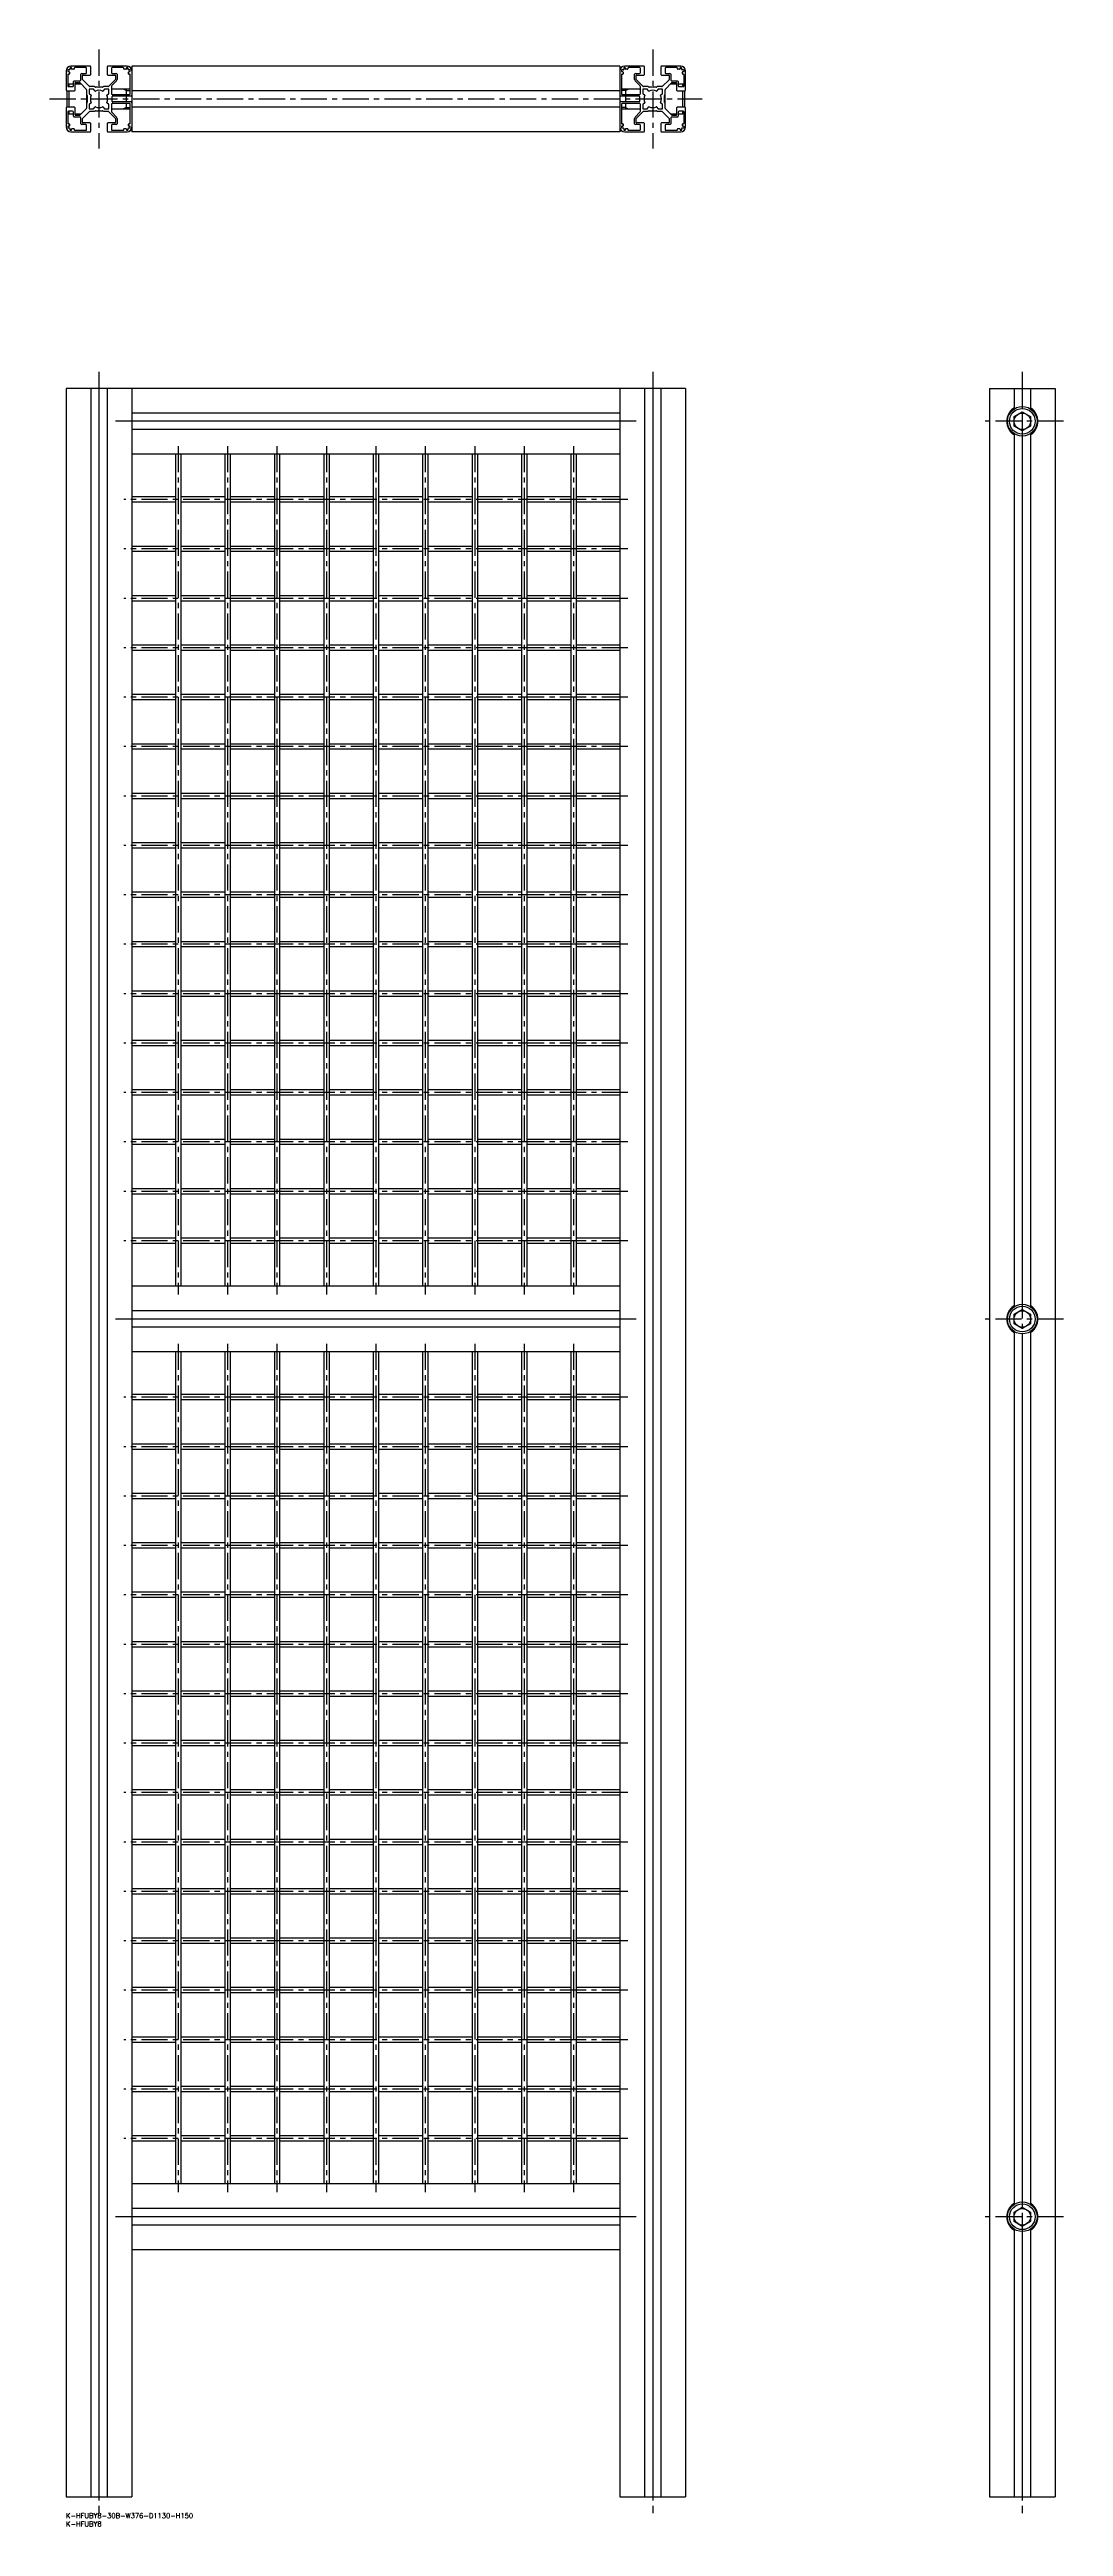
# Model space of a CAD drawing. Extents: x -10 to 605, y -8 to 1496.
import ezdxf

# ---------------------------------------------------------------- set-up
doc = ezdxf.new("R2010")
doc.units = 0
doc.header["$LTSCALE"] = 0.5
doc.linetypes.add('CENTER', pattern=[50.8, 31.75, -6.35, 6.35, -6.35])
for name, color, linetype in [('MSM_CENTER', 1, 'CENTER'), ('MSM_CONTINUOUS', 7, 'CONTINUOUS'), ('MSM_NARROW', 5, 'CONTINUOUS'), ('MSM_PART_NUMBER', 7, 'CONTINUOUS')]:
    doc.layers.add(name, color=color, linetype=linetype)
doc.styles.get("Standard").update_dxf_attribs({"font": 'txt.shx', "height": 20, "bigfont": 'bigfont.shx'})

# ---------------------------------------------------------------- blocks, each defined once
blk = doc.blocks.new('*U12')
at = {"layer": 'MSM_PART_NUMBER'}
blk.add_text('K-HFUBY8-30B-W376-D1130-H150', height=3, dxfattribs=at).set_placement((0, -3))
blk = doc.blocks.new('*U13')
at = {"layer": 'MSM_PART_NUMBER'}
blk.add_text('K-HFUBY8', height=3, dxfattribs=at).set_placement((0, -8))

msp = doc.modelspace()

# ---------------------------------------------------------------- linework, layer by layer
at = {"layer": 'MSM_CENTER'}
for p, q in [((20, 1495.7), (20, 1435.7)), ((356, 1495.7), (356, 1435.7)), ((-10, 1465.7), (386, 1465.7)), ((20, 1300), (20, 0)), ((356, 1300), (356, 0)), ((580.3, 1300), (580.3, 0)), ((346, 1270), (30, 1270)), ((605.3, 1270), (555.3, 1270)), ((68, 1255), (68, 740)), ((98, 1255), (98, 740)), ((128, 1255), (128, 740)), ((158, 1255), (158, 740)), ((188, 1255), (188, 740)), ((218, 1255), (218, 740)), ((248, 1255), (248, 740)), ((278, 1255), (278, 740)), ((308, 1255), (308, 740)), ((341, 1222.5), (35, 1222.5)), ((341, 1192.5), (35, 1192.5)), ((341, 1162.5), (35, 1162.5)), ((341, 1132.5), (35, 1132.5)), ((341, 1102.5), (35, 1102.5)), ((341, 1072.5), (35, 1072.5)), ((341, 1042.5), (35, 1042.5)), ((341, 1012.5), (35, 1012.5)), ((341, 982.5), (35, 982.5)), ((341, 952.5), (35, 952.5)), ((341, 922.5), (35, 922.5)), ((341, 892.5), (35, 892.5)), ((341, 862.5), (35, 862.5)), ((341, 832.5), (35, 832.5)), ((341, 802.5), (35, 802.5)), ((341, 772.5), (35, 772.5)), ((346, 725), (30, 725)), ((605.3, 725), (555.3, 725)), ((68, 710), (68, 195)), ((98, 710), (98, 195)), ((128, 710), (128, 195)), ((158, 710), (158, 195)), ((188, 710), (188, 195)), ((218, 710), (218, 195)), ((248, 710), (248, 195)), ((278, 710), (278, 195)), ((308, 710), (308, 195)), ((341, 677.5), (35, 677.5)), ((341, 647.5), (35, 647.5)), ((341, 617.5), (35, 617.5)), ((341, 587.5), (35, 587.5)), ((341, 557.5), (35, 557.5)), ((341, 527.5), (35, 527.5)), ((341, 497.5), (35, 497.5)), ((341, 467.5), (35, 467.5)), ((341, 437.5), (35, 437.5)), ((341, 407.5), (35, 407.5)), ((341, 377.5), (35, 377.5)), ((341, 347.5), (35, 347.5)), ((341, 317.5), (35, 317.5)), ((341, 287.5), (35, 287.5)), ((341, 257.5), (35, 257.5)), ((341, 227.5), (35, 227.5)), ((346, 180), (30, 180)), ((605.3, 180), (555.3, 180))]:
    msp.add_line(p, q, dxfattribs=at)
at = {"layer": 'MSM_CONTINUOUS'}
for p, q in [((0, 1482.7), (0, 1471.1)), ((1, 1483), (1, 1482.6)), ((1, 1480.4), (1, 1473.7)), ((1.7, 1474.7), (1, 1474)), ((2.1, 1483.3), (1.3, 1483.3)), ((1.3, 1482.3), (1.7, 1482.3)), ((1.7, 1480.7), (1.3, 1480.7)), ((1.7, 1474.7), (1.7, 1473.2)), ((4.5, 1474.7), (1.7, 1474.7)), ((2, 1482), (2, 1481)), ((2.4, 1484.4), (2.4, 1483.6)), ((3.1, 1484.7), (2.7, 1484.7)), ((14.6, 1485.7), (3, 1485.7)), ((3.4, 1484), (3.4, 1484.4)), ((4.7, 1483.7), (3.7, 1483.7)), ((4.5, 1473.7), (4.5, 1476.2)), ((5, 1484.4), (5, 1484)), ((5, 1476.7), (8.5, 1476.7)), ((12, 1484.7), (5.3, 1484.7)), ((5.5, 1471.1), (5.5, 1475.4)), ((9.2, 1474.7), (5.5, 1474.7)), ((5.8, 1475.7), (8.1, 1475.7)), ((8.3, 1475.6), (12.4, 1471.5)), ((9, 1477.2), (9, 1480.7)), ((9.5, 1481.2), (12, 1481.2)), ((10, 1477.5), (10, 1479.9)), ((14.2, 1473.3), (10, 1477.5)), ((10.3, 1480.2), (14.6, 1480.2)), ((12.5, 1481.7), (12.5, 1484.2)), ((15, 1480.6), (15, 1485.3)), ((25, 1485.3), (25, 1480.6)), ((37, 1485.7), (25.4, 1485.7)), ((25.4, 1480.2), (29.7, 1480.2)), ((30, 1477.5), (25.8, 1473.3)), ((27.5, 1484.2), (27.5, 1481.7)), ((30.7, 1476.8), (27.8, 1473.8)), ((34.7, 1484.7), (28, 1484.7)), ((28, 1481.2), (30.5, 1481.2)), ((30, 1479.9), (30, 1477.5)), ((31, 1480.7), (31, 1477.5)), ((35, 1484), (35, 1484.4)), ((36.3, 1483.7), (35.3, 1483.7)), ((36.6, 1484.4), (36.6, 1484)), ((37.3, 1484.7), (36.9, 1484.7)), ((37.6, 1483.6), (37.6, 1484.4)), ((38.7, 1483.3), (37.9, 1483.3)), ((38, 1481), (38, 1482)), ((38.3, 1482.3), (38.7, 1482.3)), ((38.7, 1480.7), (38.3, 1480.7)), ((39, 1482.6), (39, 1483)), ((39, 1469), (39, 1480.4)), ((40, 1485.7), (40, 1445.7)), ((336, 1485.7), (40, 1485.7)), ((336, 1485.7), (336, 1445.7)), ((337, 1483), (337, 1482.6)), ((337, 1480.4), (337, 1468.8)), ((338.1, 1483.3), (337.3, 1483.3)), ((337.3, 1482.3), (337.7, 1482.3)), ((337.7, 1480.7), (337.3, 1480.7)), ((338, 1482), (338, 1481)), ((338.4, 1484.4), (338.4, 1483.6)), ((339.1, 1484.7), (338.7, 1484.7)), ((350.6, 1485.7), (339, 1485.7)), ((339.4, 1484), (339.4, 1484.4)), ((340.7, 1483.7), (339.7, 1483.7)), ((341, 1484.4), (341, 1484)), ((348, 1484.7), (341.3, 1484.7)), ((345, 1477.5), (345, 1480.7)), ((348.2, 1473.8), (345.3, 1476.8)), ((345.5, 1481.2), (348, 1481.2)), ((346, 1477.6), (346, 1479.9)), ((350.2, 1473.3), (346.1, 1477.4)), ((346.3, 1480.2), (350.6, 1480.2)), ((348.5, 1481.7), (348.5, 1484.2)), ((351, 1480.6), (351, 1485.3)), ((361, 1485.3), (361, 1480.6)), ((373, 1485.7), (361.4, 1485.7)), ((361.4, 1480.2), (365.7, 1480.2)), ((365.9, 1477.4), (361.8, 1473.3)), ((363.5, 1484.2), (363.5, 1481.7)), ((363.6, 1471.5), (367.7, 1475.6)), ((370.7, 1484.7), (364, 1484.7)), ((364, 1481.2), (366.5, 1481.2)), ((366, 1479.9), (366, 1477.6)), ((370.5, 1474.7), (366.8, 1474.7)), ((367, 1480.7), (367, 1477.2)), ((367.5, 1476.7), (371, 1476.7)), ((367.9, 1475.7), (370.2, 1475.7)), ((370.5, 1475.4), (370.5, 1471.1)), ((371, 1484), (371, 1484.4)), ((372.3, 1483.7), (371.3, 1483.7)), ((371.5, 1476.2), (371.5, 1473.7)), ((374.3, 1474.7), (371.5, 1474.7)), ((372.6, 1484.4), (372.6, 1484)), ((373.3, 1484.7), (372.9, 1484.7)), ((373.6, 1483.6), (373.6, 1484.4)), ((374.7, 1483.3), (373.9, 1483.3)), ((374, 1481), (374, 1482)), ((374.3, 1482.3), (374.7, 1482.3)), ((374.7, 1480.7), (374.3, 1480.7)), ((375, 1474), (374.3, 1474.7)), ((374.3, 1473.2), (374.3, 1474.7)), ((375, 1482.6), (375, 1483)), ((375, 1473.7), (375, 1480.4)), ((376, 1471.1), (376, 1482.7)), ((0, 1460.3), (0, 1448.7)), ((0.4, 1470.7), (5.1, 1470.7)), ((5.1, 1460.7), (0.4, 1460.7)), ((0.5, 1470.7), (0.5, 1460.7)), ((1.5, 1473.2), (4, 1473.2)), ((1.7, 1470.7), (1.7, 1460.7)), ((5.5, 1456), (5.5, 1460.3)), ((12.4, 1459.9), (8.3, 1455.8)), ((12.5, 1471.3), (12.5, 1468.5)), ((12.5, 1468.5), (12.5, 1462.9)), ((12.5, 1468.4), (12.8, 1468)), ((12.8, 1463.4), (12.5, 1463)), ((12.5, 1462.9), (12.5, 1460.1)), ((12.8, 1467.8), (12.8, 1466.3)), ((12.8, 1466.2), (13.1, 1465.7)), ((13.1, 1465.7), (12.8, 1465.3)), ((12.8, 1465.1), (12.8, 1463.6)), ((14, 1471.4), (14, 1469.1)), ((14, 1462.3), (14, 1460)), ((14.2, 1468.8), (15.1, 1468.3)), ((15.1, 1463.1), (14.2, 1462.6)), ((16.6, 1471.7), (14.3, 1471.7)), ((14.3, 1459.7), (16.6, 1459.7)), ((17.2, 1473.2), (14.4, 1473.2)), ((17.4, 1470.6), (16.9, 1471.5)), ((16.9, 1459.9), (17.4, 1460.8)), ((17.7, 1472.9), (17.3, 1473.2)), ((19.4, 1472.9), (17.9, 1472.9)), ((20, 1472.6), (19.6, 1472.9)), ((19.6, 1458.5), (20, 1458.8)), ((20.4, 1472.9), (20, 1472.6)), ((20, 1458.8), (20.4, 1458.5)), ((22.1, 1472.9), (20.6, 1472.9)), ((22.7, 1473.2), (22.3, 1472.9)), ((23.1, 1471.5), (22.6, 1470.6)), ((22.6, 1460.8), (23.1, 1459.9)), ((25.6, 1473.2), (22.7, 1473.2)), ((25.7, 1471.7), (23.4, 1471.7)), ((23.4, 1459.7), (25.7, 1459.7)), ((24.9, 1468.3), (25.8, 1468.8)), ((25.8, 1462.6), (24.9, 1463.1)), ((26, 1469.1), (26, 1471.4)), ((26, 1460), (26, 1462.3)), ((27.5, 1473.1), (27.5, 1469)), ((39, 1471.7), (27.5, 1471.7)), ((27.5, 1462.4), (27.5, 1458.3)), ((27.5, 1459.7), (39, 1459.7)), ((28, 1468.5), (38.5, 1468.5)), ((28, 1464.2), (28, 1467.2)), ((38.7, 1462.9), (28, 1462.9)), ((28.3, 1467.5), (39.5, 1467.5)), ((39.5, 1463.9), (28.3, 1463.9)), ((36.5, 1471.7), (36.5, 1468.5)), ((36.5, 1467.5), (36.5, 1463.9)), ((36.5, 1462.9), (36.5, 1459.7)), ((39, 1451), (39, 1462.6)), ((336, 1470.7), (40, 1470.7)), ((336, 1460.7), (40, 1460.7)), ((336.5, 1467.5), (347.7, 1467.5)), ((347.7, 1463.9), (336.5, 1463.9)), ((348.5, 1471.7), (337, 1471.7)), ((337, 1462.4), (337, 1451)), ((337, 1459.7), (348.5, 1459.7)), ((337.3, 1468.5), (348, 1468.5)), ((348, 1462.9), (337.5, 1462.9)), ((339.5, 1471.7), (339.5, 1468.5)), ((339.5, 1467.5), (339.5, 1463.9)), ((339.5, 1462.9), (339.5, 1459.7)), ((348, 1467.2), (348, 1464.2)), ((348.5, 1469), (348.5, 1473.1)), ((348.5, 1458.3), (348.5, 1462.4)), ((350, 1471.4), (350, 1469.1)), ((350, 1462.3), (350, 1460)), ((350.2, 1468.8), (351.1, 1468.3)), ((351.1, 1463.1), (350.2, 1462.6)), ((352.6, 1471.7), (350.3, 1471.7)), ((350.3, 1459.7), (352.6, 1459.7)), ((353.2, 1473.2), (350.4, 1473.2)), ((353.4, 1470.6), (352.9, 1471.5)), ((352.9, 1459.9), (353.4, 1460.8)), ((353.7, 1472.9), (353.3, 1473.2)), ((355.4, 1472.9), (353.9, 1472.9)), ((356, 1472.6), (355.5, 1472.9)), ((355.5, 1458.5), (356, 1458.8)), ((356.5, 1472.9), (356, 1472.6)), ((356, 1458.8), (356.5, 1458.5)), ((358.1, 1472.9), (356.6, 1472.9)), ((358.7, 1473.2), (358.3, 1472.9)), ((359.1, 1471.5), (358.6, 1470.6)), ((358.6, 1460.8), (359.1, 1459.9)), ((361.6, 1473.2), (358.8, 1473.2)), ((361.7, 1471.7), (359.4, 1471.7)), ((359.4, 1459.7), (361.7, 1459.7)), ((360.9, 1468.3), (361.8, 1468.8)), ((361.8, 1462.6), (360.9, 1463.1)), ((362, 1469.1), (362, 1471.4)), ((362, 1460), (362, 1462.3)), ((362.9, 1465.7), (363.2, 1466.2)), ((363.2, 1465.3), (362.9, 1465.7)), ((363.2, 1468), (363.5, 1468.4)), ((363.2, 1466.3), (363.2, 1467.8)), ((363.2, 1463.6), (363.2, 1465.1)), ((363.5, 1463), (363.2, 1463.4)), ((363.5, 1468.5), (363.5, 1471.3)), ((363.5, 1462.9), (363.5, 1468.5)), ((363.5, 1460.1), (363.5, 1462.9)), ((367.7, 1455.8), (363.6, 1459.9)), ((370.5, 1460.3), (370.5, 1456)), ((370.9, 1470.7), (375.6, 1470.7)), ((375.6, 1460.7), (370.9, 1460.7)), ((372, 1473.2), (374.5, 1473.2)), ((374.3, 1460.7), (374.3, 1470.7)), ((375.5, 1460.7), (375.5, 1470.7)), ((376, 1448.7), (376, 1460.3)), ((1, 1457.7), (1, 1451)), ((1, 1457.4), (1.7, 1456.7)), ((1, 1448.8), (1, 1448.4)), ((1.3, 1450.7), (1.7, 1450.7)), ((1.7, 1449.1), (1.3, 1449.1)), ((1.3, 1448.1), (2.1, 1448.1)), ((4, 1458.2), (1.5, 1458.2)), ((1.7, 1458.2), (1.7, 1456.7)), ((1.7, 1456.7), (4.5, 1456.7)), ((2, 1450.4), (2, 1449.4)), ((2.4, 1447.8), (2.4, 1447)), ((2.7, 1446.7), (3.1, 1446.7)), ((3, 1445.7), (14.6, 1445.7)), ((3.4, 1447), (3.4, 1447.4)), ((3.7, 1447.7), (4.7, 1447.7)), ((4.5, 1455.2), (4.5, 1457.7)), ((8.5, 1454.7), (5, 1454.7)), ((5, 1447.4), (5, 1447)), ((5.3, 1446.7), (12, 1446.7)), ((5.5, 1456.7), (9.2, 1456.7)), ((8.1, 1455.7), (5.8, 1455.7)), ((9, 1450.7), (9, 1454.2)), ((12, 1450.2), (9.5, 1450.2)), ((10, 1451.5), (10, 1453.8)), ((10.1, 1454), (14.2, 1458.1)), ((14.6, 1451.2), (10.3, 1451.2)), ((12.5, 1447.2), (12.5, 1449.7)), ((14.4, 1458.2), (17.2, 1458.2)), ((15, 1446.1), (15, 1450.8)), ((17.3, 1458.2), (17.7, 1458.5)), ((17.9, 1458.5), (19.4, 1458.5)), ((20.6, 1458.5), (22.1, 1458.5)), ((22.3, 1458.5), (22.7, 1458.2)), ((22.8, 1458.2), (25.6, 1458.2)), ((25, 1450.8), (25, 1446.1)), ((29.7, 1451.2), (25.4, 1451.2)), ((25.4, 1445.7), (37, 1445.7)), ((25.8, 1458.1), (29.9, 1454)), ((27.5, 1449.7), (27.5, 1447.2)), ((27.8, 1457.6), (30.7, 1454.6)), ((30.5, 1450.2), (28, 1450.2)), ((28, 1446.7), (34.7, 1446.7)), ((30, 1453.8), (30, 1451.5)), ((31, 1453.9), (31, 1450.7)), ((35, 1447), (35, 1447.4)), ((35.3, 1447.7), (36.3, 1447.7)), ((36.6, 1447.4), (36.6, 1447)), ((36.9, 1446.7), (37.3, 1446.7)), ((37.6, 1447), (37.6, 1447.8)), ((37.9, 1448.1), (38.7, 1448.1)), ((38, 1449.4), (38, 1450.4)), ((38.3, 1450.7), (38.7, 1450.7)), ((38.7, 1449.1), (38.3, 1449.1)), ((39, 1448.4), (39, 1448.8)), ((336, 1445.7), (40, 1445.7)), ((337, 1448.8), (337, 1448.4)), ((337.3, 1450.7), (337.7, 1450.7)), ((337.7, 1449.1), (337.3, 1449.1)), ((337.3, 1448.1), (338.1, 1448.1)), ((338, 1450.4), (338, 1449.4)), ((338.4, 1447.8), (338.4, 1447)), ((338.7, 1446.7), (339.1, 1446.7)), ((339, 1445.7), (350.6, 1445.7)), ((339.4, 1447), (339.4, 1447.4)), ((339.7, 1447.7), (340.7, 1447.7)), ((341, 1447.4), (341, 1447)), ((341.3, 1446.7), (348, 1446.7)), ((345, 1450.7), (345, 1453.9)), ((345.3, 1454.6), (348.2, 1457.6)), ((348, 1450.2), (345.5, 1450.2)), ((346, 1453.9), (350.2, 1458.1)), ((346, 1451.5), (346, 1453.9)), ((350.6, 1451.2), (346.3, 1451.2)), ((348.5, 1447.2), (348.5, 1449.7)), ((350.4, 1458.2), (353.3, 1458.2)), ((351, 1446.1), (351, 1450.8)), ((353.3, 1458.2), (353.7, 1458.5)), ((353.9, 1458.5), (355.4, 1458.5)), ((356.6, 1458.5), (358.1, 1458.5)), ((358.3, 1458.5), (358.7, 1458.2)), ((358.8, 1458.2), (361.6, 1458.2)), ((361, 1450.8), (361, 1446.1)), ((365.7, 1451.2), (361.4, 1451.2)), ((361.4, 1445.7), (373, 1445.7)), ((361.8, 1458.1), (366, 1453.9)), ((363.5, 1449.7), (363.5, 1447.2)), ((366.5, 1450.2), (364, 1450.2)), ((364, 1446.7), (370.7, 1446.7)), ((366, 1453.9), (366, 1451.5)), ((366.8, 1456.7), (370.5, 1456.7)), ((367, 1454.2), (367, 1450.7)), ((371, 1454.7), (367.5, 1454.7)), ((370.2, 1455.7), (367.9, 1455.7)), ((371, 1447), (371, 1447.4)), ((371.3, 1447.7), (372.3, 1447.7)), ((371.5, 1457.7), (371.5, 1455.2)), ((371.5, 1456.7), (374.3, 1456.7)), ((374.5, 1458.2), (372, 1458.2)), ((372.6, 1447.4), (372.6, 1447)), ((372.9, 1446.7), (373.3, 1446.7)), ((373.6, 1447), (373.6, 1447.8)), ((373.9, 1448.1), (374.7, 1448.1)), ((374, 1449.4), (374, 1450.4)), ((374.3, 1456.7), (374.3, 1458.2)), ((374.3, 1456.7), (375, 1457.4)), ((374.3, 1450.7), (374.7, 1450.7)), ((374.7, 1449.1), (374.3, 1449.1)), ((375, 1451), (375, 1457.7)), ((375, 1448.4), (375, 1448.8)), ((0, 1290), (0, 10)), ((376, 1290), (0, 1290)), ((15, 1290), (15, 10)), ((20, 1290), (20, 10)), ((25, 1290), (25, 10)), ((40, 1290), (40, 10)), ((336, 1290), (336, 10)), ((351, 1290), (351, 10)), ((356, 1290), (356, 10)), ((361, 1290), (361, 10)), ((376, 1290), (376, 10)), ((560.3, 1290), (560.3, 10)), ((560.3, 1290), (600.3, 1290)), ((575.3, 1290), (575.3, 1278.1)), ((580.3, 1290), (580.3, 1279)), ((585.3, 1290), (585.3, 1278.1)), ((600.3, 1290), (600.3, 10)), ((336, 1275), (40, 1275)), ((336, 1270), (40, 1270)), ((336, 1265), (40, 1265)), ((575, 1277.9), (574.9, 1277.8)), ((575.1, 1278), (575, 1277.9)), ((575.2, 1278), (575.1, 1278)), ((575.3, 1278.1), (575.2, 1278.1)), ((575.2, 1278.1), (575.2, 1278)), ((575.3, 1272.9), (580.3, 1275.8)), ((575.3, 1267.1), (575.3, 1272.9)), ((580.3, 1264.2), (575.3, 1267.1)), ((580.3, 1275.8), (585.3, 1272.9)), ((585.3, 1267.1), (580.3, 1264.2)), ((585.4, 1278), (585.3, 1278.1)), ((585.3, 1278.1), (585.3, 1278.1)), ((585.3, 1278.1), (585.3, 1278.1)), ((585.3, 1272.9), (585.3, 1267.1)), ((585.5, 1277.9), (585.4, 1278)), ((585.7, 1277.8), (585.5, 1277.9)), ((336, 1250), (40, 1250)), ((66.4, 1250), (66.4, 745)), ((69.6, 1250), (69.6, 745)), ((96.4, 1250), (96.4, 745)), ((99.6, 1250), (99.6, 745)), ((126.4, 1250), (126.4, 745)), ((129.6, 1250), (129.6, 745)), ((156.4, 1250), (156.4, 745)), ((159.6, 1250), (159.6, 745)), ((186.4, 1250), (186.4, 745)), ((189.6, 1250), (189.6, 745)), ((216.4, 1250), (216.4, 745)), ((219.6, 1250), (219.6, 745)), ((246.4, 1250), (246.4, 745)), ((249.6, 1250), (249.6, 745)), ((276.4, 1250), (276.4, 745)), ((279.6, 1250), (279.6, 745)), ((306.4, 1250), (306.4, 745)), ((309.6, 1250), (309.6, 745)), ((574.9, 1262.2), (575, 1262.1)), ((575, 1262.1), (575.1, 1262)), ((575.1, 1262), (575.2, 1261.9)), ((575.2, 1261.9), (575.2, 1261.9)), ((575.2, 1261.9), (575.3, 1261.9)), ((575.3, 1261.9), (575.3, 733.1)), ((580.3, 1261), (580.3, 734)), ((585.3, 1261.9), (585.3, 1262)), ((585.3, 1262), (585.4, 1262)), ((585.3, 1261.9), (585.3, 733.1)), ((585.3, 1261.9), (585.3, 1261.9)), ((585.4, 1262), (585.5, 1262.1)), ((585.5, 1262.1), (585.7, 1262.2)), ((66.4, 1224.1), (40, 1224.1)), ((66.4, 1220.9), (40, 1220.9)), ((96.4, 1224.1), (69.6, 1224.1)), ((96.4, 1220.9), (69.6, 1220.9)), ((126.4, 1224.1), (99.6, 1224.1)), ((126.4, 1220.9), (99.6, 1220.9)), ((156.4, 1224.1), (129.6, 1224.1)), ((156.4, 1220.9), (129.6, 1220.9)), ((186.4, 1224.1), (159.6, 1224.1)), ((186.4, 1220.9), (159.6, 1220.9)), ((216.4, 1224.1), (189.6, 1224.1)), ((216.4, 1220.9), (189.6, 1220.9)), ((246.4, 1224.1), (219.6, 1224.1)), ((246.4, 1220.9), (219.6, 1220.9)), ((276.4, 1224.1), (249.6, 1224.1)), ((276.4, 1220.9), (249.6, 1220.9)), ((306.4, 1224.1), (279.6, 1224.1)), ((306.4, 1220.9), (279.6, 1220.9)), ((336, 1224.1), (309.6, 1224.1)), ((336, 1220.9), (309.6, 1220.9)), ((66.4, 1194.1), (40, 1194.1)), ((66.4, 1190.9), (40, 1190.9)), ((96.4, 1194.1), (69.6, 1194.1)), ((96.4, 1190.9), (69.6, 1190.9)), ((126.4, 1194.1), (99.6, 1194.1)), ((126.4, 1190.9), (99.6, 1190.9)), ((156.4, 1194.1), (129.6, 1194.1)), ((156.4, 1190.9), (129.6, 1190.9)), ((186.4, 1194.1), (159.6, 1194.1)), ((186.4, 1190.9), (159.6, 1190.9)), ((216.4, 1194.1), (189.6, 1194.1)), ((216.4, 1190.9), (189.6, 1190.9)), ((246.4, 1194.1), (219.6, 1194.1)), ((246.4, 1190.9), (219.6, 1190.9)), ((276.4, 1194.1), (249.6, 1194.1)), ((276.4, 1190.9), (249.6, 1190.9)), ((306.4, 1194.1), (279.6, 1194.1)), ((306.4, 1190.9), (279.6, 1190.9)), ((336, 1194.1), (309.6, 1194.1)), ((336, 1190.9), (309.6, 1190.9)), ((66.4, 1164.1), (40, 1164.1)), ((66.4, 1160.9), (40, 1160.9)), ((96.4, 1164.1), (69.6, 1164.1)), ((96.4, 1160.9), (69.6, 1160.9)), ((126.4, 1164.1), (99.6, 1164.1)), ((126.4, 1160.9), (99.6, 1160.9)), ((156.4, 1164.1), (129.6, 1164.1)), ((156.4, 1160.9), (129.6, 1160.9)), ((186.4, 1164.1), (159.6, 1164.1)), ((186.4, 1160.9), (159.6, 1160.9)), ((216.4, 1164.1), (189.6, 1164.1)), ((216.4, 1160.9), (189.6, 1160.9)), ((246.4, 1164.1), (219.6, 1164.1)), ((246.4, 1160.9), (219.6, 1160.9)), ((276.4, 1164.1), (249.6, 1164.1)), ((276.4, 1160.9), (249.6, 1160.9)), ((306.4, 1164.1), (279.6, 1164.1)), ((306.4, 1160.9), (279.6, 1160.9)), ((336, 1164.1), (309.6, 1164.1)), ((336, 1160.9), (309.6, 1160.9)), ((66.4, 1134.1), (40, 1134.1)), ((66.4, 1130.9), (40, 1130.9)), ((96.4, 1134.1), (69.6, 1134.1)), ((96.4, 1130.9), (69.6, 1130.9)), ((126.4, 1134.1), (99.6, 1134.1)), ((126.4, 1130.9), (99.6, 1130.9)), ((156.4, 1134.1), (129.6, 1134.1)), ((156.4, 1130.9), (129.6, 1130.9)), ((186.4, 1134.1), (159.6, 1134.1)), ((186.4, 1130.9), (159.6, 1130.9)), ((216.4, 1134.1), (189.6, 1134.1)), ((216.4, 1130.9), (189.6, 1130.9)), ((246.4, 1134.1), (219.6, 1134.1)), ((246.4, 1130.9), (219.6, 1130.9)), ((276.4, 1134.1), (249.6, 1134.1)), ((276.4, 1130.9), (249.6, 1130.9)), ((306.4, 1134.1), (279.6, 1134.1)), ((306.4, 1130.9), (279.6, 1130.9)), ((336, 1134.1), (309.6, 1134.1)), ((336, 1130.9), (309.6, 1130.9)), ((66.4, 1104.1), (40, 1104.1)), ((66.4, 1100.9), (40, 1100.9)), ((96.4, 1104.1), (69.6, 1104.1)), ((96.4, 1100.9), (69.6, 1100.9)), ((126.4, 1104.1), (99.6, 1104.1)), ((126.4, 1100.9), (99.6, 1100.9)), ((156.4, 1104.1), (129.6, 1104.1)), ((156.4, 1100.9), (129.6, 1100.9)), ((186.4, 1104.1), (159.6, 1104.1)), ((186.4, 1100.9), (159.6, 1100.9)), ((216.4, 1104.1), (189.6, 1104.1)), ((216.4, 1100.9), (189.6, 1100.9)), ((246.4, 1104.1), (219.6, 1104.1)), ((246.4, 1100.9), (219.6, 1100.9)), ((276.4, 1104.1), (249.6, 1104.1)), ((276.4, 1100.9), (249.6, 1100.9)), ((306.4, 1104.1), (279.6, 1104.1)), ((306.4, 1100.9), (279.6, 1100.9)), ((336, 1104.1), (309.6, 1104.1)), ((336, 1100.9), (309.6, 1100.9)), ((66.4, 1074.1), (40, 1074.1)), ((66.4, 1070.9), (40, 1070.9)), ((96.4, 1074.1), (69.6, 1074.1)), ((96.4, 1070.9), (69.6, 1070.9)), ((126.4, 1074.1), (99.6, 1074.1)), ((126.4, 1070.9), (99.6, 1070.9)), ((156.4, 1074.1), (129.6, 1074.1)), ((156.4, 1070.9), (129.6, 1070.9)), ((186.4, 1074.1), (159.6, 1074.1)), ((186.4, 1070.9), (159.6, 1070.9)), ((216.4, 1074.1), (189.6, 1074.1)), ((216.4, 1070.9), (189.6, 1070.9)), ((246.4, 1074.1), (219.6, 1074.1)), ((246.4, 1070.9), (219.6, 1070.9)), ((276.4, 1074.1), (249.6, 1074.1)), ((276.4, 1070.9), (249.6, 1070.9)), ((306.4, 1074.1), (279.6, 1074.1)), ((306.4, 1070.9), (279.6, 1070.9)), ((336, 1074.1), (309.6, 1074.1)), ((336, 1070.9), (309.6, 1070.9)), ((66.4, 1044.1), (40, 1044.1)), ((66.4, 1040.9), (40, 1040.9)), ((96.4, 1044.1), (69.6, 1044.1)), ((96.4, 1040.9), (69.6, 1040.9)), ((126.4, 1044.1), (99.6, 1044.1)), ((126.4, 1040.9), (99.6, 1040.9)), ((156.4, 1044.1), (129.6, 1044.1)), ((156.4, 1040.9), (129.6, 1040.9)), ((186.4, 1044.1), (159.6, 1044.1)), ((186.4, 1040.9), (159.6, 1040.9)), ((216.4, 1044.1), (189.6, 1044.1)), ((216.4, 1040.9), (189.6, 1040.9)), ((246.4, 1044.1), (219.6, 1044.1)), ((246.4, 1040.9), (219.6, 1040.9)), ((276.4, 1044.1), (249.6, 1044.1)), ((276.4, 1040.9), (249.6, 1040.9)), ((306.4, 1044.1), (279.6, 1044.1)), ((306.4, 1040.9), (279.6, 1040.9)), ((336, 1044.1), (309.6, 1044.1)), ((336, 1040.9), (309.6, 1040.9)), ((66.4, 1014.1), (40, 1014.1)), ((66.4, 1010.9), (40, 1010.9)), ((96.4, 1014.1), (69.6, 1014.1)), ((96.4, 1010.9), (69.6, 1010.9)), ((126.4, 1014.1), (99.6, 1014.1)), ((126.4, 1010.9), (99.6, 1010.9)), ((156.4, 1014.1), (129.6, 1014.1)), ((156.4, 1010.9), (129.6, 1010.9)), ((186.4, 1014.1), (159.6, 1014.1)), ((186.4, 1010.9), (159.6, 1010.9)), ((216.4, 1014.1), (189.6, 1014.1)), ((216.4, 1010.9), (189.6, 1010.9)), ((246.4, 1014.1), (219.6, 1014.1)), ((246.4, 1010.9), (219.6, 1010.9)), ((276.4, 1014.1), (249.6, 1014.1)), ((276.4, 1010.9), (249.6, 1010.9)), ((306.4, 1014.1), (279.6, 1014.1)), ((306.4, 1010.9), (279.6, 1010.9)), ((336, 1014.1), (309.6, 1014.1)), ((336, 1010.9), (309.6, 1010.9)), ((66.4, 984.1), (40, 984.1)), ((66.4, 980.9), (40, 980.9)), ((96.4, 984.1), (69.6, 984.1)), ((96.4, 980.9), (69.6, 980.9)), ((126.4, 984.1), (99.6, 984.1)), ((126.4, 980.9), (99.6, 980.9)), ((156.4, 984.1), (129.6, 984.1)), ((156.4, 980.9), (129.6, 980.9)), ((186.4, 984.1), (159.6, 984.1)), ((186.4, 980.9), (159.6, 980.9)), ((216.4, 984.1), (189.6, 984.1)), ((216.4, 980.9), (189.6, 980.9)), ((246.4, 984.1), (219.6, 984.1)), ((246.4, 980.9), (219.6, 980.9)), ((276.4, 984.1), (249.6, 984.1)), ((276.4, 980.9), (249.6, 980.9)), ((306.4, 984.1), (279.6, 984.1)), ((306.4, 980.9), (279.6, 980.9)), ((336, 984.1), (309.6, 984.1)), ((336, 980.9), (309.6, 980.9)), ((66.4, 954.1), (40, 954.1)), ((66.4, 950.9), (40, 950.9)), ((96.4, 954.1), (69.6, 954.1)), ((96.4, 950.9), (69.6, 950.9)), ((126.4, 954.1), (99.6, 954.1)), ((126.4, 950.9), (99.6, 950.9)), ((156.4, 954.1), (129.6, 954.1)), ((156.4, 950.9), (129.6, 950.9)), ((186.4, 954.1), (159.6, 954.1)), ((186.4, 950.9), (159.6, 950.9)), ((216.4, 954.1), (189.6, 954.1)), ((216.4, 950.9), (189.6, 950.9)), ((246.4, 954.1), (219.6, 954.1)), ((246.4, 950.9), (219.6, 950.9)), ((276.4, 954.1), (249.6, 954.1)), ((276.4, 950.9), (249.6, 950.9)), ((306.4, 954.1), (279.6, 954.1)), ((306.4, 950.9), (279.6, 950.9)), ((336, 954.1), (309.6, 954.1)), ((336, 950.9), (309.6, 950.9)), ((66.4, 924.1), (40, 924.1)), ((66.4, 920.9), (40, 920.9)), ((96.4, 924.1), (69.6, 924.1)), ((96.4, 920.9), (69.6, 920.9)), ((126.4, 924.1), (99.6, 924.1)), ((126.4, 920.9), (99.6, 920.9)), ((156.4, 924.1), (129.6, 924.1)), ((156.4, 920.9), (129.6, 920.9)), ((186.4, 924.1), (159.6, 924.1)), ((186.4, 920.9), (159.6, 920.9)), ((216.4, 924.1), (189.6, 924.1)), ((216.4, 920.9), (189.6, 920.9)), ((246.4, 924.1), (219.6, 924.1)), ((246.4, 920.9), (219.6, 920.9)), ((276.4, 924.1), (249.6, 924.1)), ((276.4, 920.9), (249.6, 920.9)), ((306.4, 924.1), (279.6, 924.1)), ((306.4, 920.9), (279.6, 920.9)), ((336, 924.1), (309.6, 924.1)), ((336, 920.9), (309.6, 920.9)), ((66.4, 894.1), (40, 894.1)), ((66.4, 890.9), (40, 890.9)), ((96.4, 894.1), (69.6, 894.1)), ((96.4, 890.9), (69.6, 890.9)), ((126.4, 894.1), (99.6, 894.1)), ((126.4, 890.9), (99.6, 890.9)), ((156.4, 894.1), (129.6, 894.1)), ((156.4, 890.9), (129.6, 890.9)), ((186.4, 894.1), (159.6, 894.1)), ((186.4, 890.9), (159.6, 890.9)), ((216.4, 894.1), (189.6, 894.1)), ((216.4, 890.9), (189.6, 890.9)), ((246.4, 894.1), (219.6, 894.1)), ((246.4, 890.9), (219.6, 890.9)), ((276.4, 894.1), (249.6, 894.1)), ((276.4, 890.9), (249.6, 890.9)), ((306.4, 894.1), (279.6, 894.1)), ((306.4, 890.9), (279.6, 890.9)), ((336, 894.1), (309.6, 894.1)), ((336, 890.9), (309.6, 890.9)), ((66.4, 864.1), (40, 864.1)), ((66.4, 860.9), (40, 860.9)), ((96.4, 864.1), (69.6, 864.1)), ((96.4, 860.9), (69.6, 860.9)), ((126.4, 864.1), (99.6, 864.1)), ((126.4, 860.9), (99.6, 860.9)), ((156.4, 864.1), (129.6, 864.1)), ((156.4, 860.9), (129.6, 860.9)), ((186.4, 864.1), (159.6, 864.1)), ((186.4, 860.9), (159.6, 860.9)), ((216.4, 864.1), (189.6, 864.1)), ((216.4, 860.9), (189.6, 860.9)), ((246.4, 864.1), (219.6, 864.1)), ((246.4, 860.9), (219.6, 860.9)), ((276.4, 864.1), (249.6, 864.1)), ((276.4, 860.9), (249.6, 860.9)), ((306.4, 864.1), (279.6, 864.1)), ((306.4, 860.9), (279.6, 860.9)), ((336, 864.1), (309.6, 864.1)), ((336, 860.9), (309.6, 860.9)), ((66.4, 834.1), (40, 834.1)), ((66.4, 830.9), (40, 830.9)), ((96.4, 834.1), (69.6, 834.1)), ((96.4, 830.9), (69.6, 830.9)), ((126.4, 834.1), (99.6, 834.1)), ((126.4, 830.9), (99.6, 830.9)), ((156.4, 834.1), (129.6, 834.1)), ((156.4, 830.9), (129.6, 830.9)), ((186.4, 834.1), (159.6, 834.1)), ((186.4, 830.9), (159.6, 830.9)), ((216.4, 834.1), (189.6, 834.1)), ((216.4, 830.9), (189.6, 830.9)), ((246.4, 834.1), (219.6, 834.1)), ((246.4, 830.9), (219.6, 830.9)), ((276.4, 834.1), (249.6, 834.1)), ((276.4, 830.9), (249.6, 830.9)), ((306.4, 834.1), (279.6, 834.1)), ((306.4, 830.9), (279.6, 830.9)), ((336, 834.1), (309.6, 834.1)), ((336, 830.9), (309.6, 830.9)), ((66.4, 804.1), (40, 804.1)), ((66.4, 800.9), (40, 800.9)), ((96.4, 804.1), (69.6, 804.1)), ((96.4, 800.9), (69.6, 800.9)), ((126.4, 804.1), (99.6, 804.1)), ((126.4, 800.9), (99.6, 800.9)), ((156.4, 804.1), (129.6, 804.1)), ((156.4, 800.9), (129.6, 800.9)), ((186.4, 804.1), (159.6, 804.1)), ((186.4, 800.9), (159.6, 800.9)), ((216.4, 804.1), (189.6, 804.1)), ((216.4, 800.9), (189.6, 800.9)), ((246.4, 804.1), (219.6, 804.1)), ((246.4, 800.9), (219.6, 800.9)), ((276.4, 804.1), (249.6, 804.1)), ((276.4, 800.9), (249.6, 800.9)), ((306.4, 804.1), (279.6, 804.1)), ((306.4, 800.9), (279.6, 800.9)), ((336, 804.1), (309.6, 804.1)), ((336, 800.9), (309.6, 800.9)), ((66.4, 774.1), (40, 774.1)), ((66.4, 770.9), (40, 770.9)), ((96.4, 774.1), (69.6, 774.1)), ((96.4, 770.9), (69.6, 770.9)), ((126.4, 774.1), (99.6, 774.1)), ((126.4, 770.9), (99.6, 770.9)), ((156.4, 774.1), (129.6, 774.1)), ((156.4, 770.9), (129.6, 770.9)), ((186.4, 774.1), (159.6, 774.1)), ((186.4, 770.9), (159.6, 770.9)), ((216.4, 774.1), (189.6, 774.1)), ((216.4, 770.9), (189.6, 770.9)), ((246.4, 774.1), (219.6, 774.1)), ((246.4, 770.9), (219.6, 770.9)), ((276.4, 774.1), (249.6, 774.1)), ((276.4, 770.9), (249.6, 770.9)), ((306.4, 774.1), (279.6, 774.1)), ((306.4, 770.9), (279.6, 770.9)), ((336, 774.1), (309.6, 774.1)), ((336, 770.9), (309.6, 770.9)), ((336, 745), (40, 745)), ((336, 730), (40, 730)), ((336, 725), (40, 725)), ((575, 732.9), (574.9, 732.8)), ((575.1, 733), (575, 732.9)), ((575.2, 733), (575.1, 733)), ((575.3, 733.1), (575.2, 733.1)), ((575.2, 733.1), (575.2, 733)), ((575.3, 727.9), (580.3, 730.8)), ((575.3, 722.1), (575.3, 727.9)), ((580.3, 719.2), (575.3, 722.1)), ((580.3, 730.8), (585.3, 727.9)), ((585.3, 722.1), (580.3, 719.2)), ((585.4, 733), (585.3, 733.1)), ((585.3, 733.1), (585.3, 733.1)), ((585.3, 733.1), (585.3, 733.1)), ((585.3, 727.9), (585.3, 722.1)), ((585.5, 732.9), (585.4, 733)), ((585.7, 732.8), (585.5, 732.9)), ((336, 720), (40, 720)), ((574.9, 717.2), (575, 717.1)), ((575, 717.1), (575.1, 717)), ((575.1, 717), (575.2, 716.9)), ((575.2, 716.9), (575.2, 716.9)), ((575.2, 716.9), (575.3, 716.9)), ((575.3, 716.9), (575.3, 188.1)), ((580.3, 716), (580.3, 189)), ((585.3, 716.9), (585.3, 717)), ((585.3, 717), (585.4, 717)), ((585.3, 716.9), (585.3, 188.1)), ((585.3, 716.9), (585.3, 716.9)), ((585.4, 717), (585.5, 717.1)), ((585.5, 717.1), (585.7, 717.2)), ((336, 705), (40, 705)), ((66.4, 705), (66.4, 200)), ((69.6, 705), (69.6, 200)), ((96.4, 705), (96.4, 200)), ((99.6, 705), (99.6, 200)), ((126.4, 705), (126.4, 200)), ((129.6, 705), (129.6, 200)), ((156.4, 705), (156.4, 200)), ((159.6, 705), (159.6, 200)), ((186.4, 705), (186.4, 200)), ((189.6, 705), (189.6, 200)), ((216.4, 705), (216.4, 200)), ((219.6, 705), (219.6, 200)), ((246.4, 705), (246.4, 200)), ((249.6, 705), (249.6, 200)), ((276.4, 705), (276.4, 200)), ((279.6, 705), (279.6, 200)), ((306.4, 705), (306.4, 200)), ((309.6, 705), (309.6, 200)), ((66.4, 679.1), (40, 679.1)), ((96.4, 679.1), (69.6, 679.1)), ((126.4, 679.1), (99.6, 679.1)), ((156.4, 679.1), (129.6, 679.1)), ((186.4, 679.1), (159.6, 679.1)), ((216.4, 679.1), (189.6, 679.1)), ((246.4, 679.1), (219.6, 679.1)), ((276.4, 679.1), (249.6, 679.1)), ((306.4, 679.1), (279.6, 679.1)), ((336, 679.1), (309.6, 679.1)), ((66.4, 675.9), (40, 675.9)), ((96.4, 675.9), (69.6, 675.9)), ((126.4, 675.9), (99.6, 675.9)), ((156.4, 675.9), (129.6, 675.9)), ((186.4, 675.9), (159.6, 675.9)), ((216.4, 675.9), (189.6, 675.9)), ((246.4, 675.9), (219.6, 675.9)), ((276.4, 675.9), (249.6, 675.9)), ((306.4, 675.9), (279.6, 675.9)), ((336, 675.9), (309.6, 675.9)), ((66.4, 649.1), (40, 649.1)), ((96.4, 649.1), (69.6, 649.1)), ((126.4, 649.1), (99.6, 649.1)), ((156.4, 649.1), (129.6, 649.1)), ((186.4, 649.1), (159.6, 649.1)), ((216.4, 649.1), (189.6, 649.1)), ((246.4, 649.1), (219.6, 649.1)), ((276.4, 649.1), (249.6, 649.1)), ((306.4, 649.1), (279.6, 649.1)), ((336, 649.1), (309.6, 649.1)), ((66.4, 645.9), (40, 645.9)), ((96.4, 645.9), (69.6, 645.9)), ((126.4, 645.9), (99.6, 645.9)), ((156.4, 645.9), (129.6, 645.9)), ((186.4, 645.9), (159.6, 645.9)), ((216.4, 645.9), (189.6, 645.9)), ((246.4, 645.9), (219.6, 645.9)), ((276.4, 645.9), (249.6, 645.9)), ((306.4, 645.9), (279.6, 645.9)), ((336, 645.9), (309.6, 645.9)), ((66.4, 619.1), (40, 619.1)), ((96.4, 619.1), (69.6, 619.1)), ((126.4, 619.1), (99.6, 619.1)), ((156.4, 619.1), (129.6, 619.1)), ((186.4, 619.1), (159.6, 619.1)), ((216.4, 619.1), (189.6, 619.1)), ((246.4, 619.1), (219.6, 619.1)), ((276.4, 619.1), (249.6, 619.1)), ((306.4, 619.1), (279.6, 619.1)), ((336, 619.1), (309.6, 619.1)), ((66.4, 615.9), (40, 615.9)), ((96.4, 615.9), (69.6, 615.9)), ((126.4, 615.9), (99.6, 615.9)), ((156.4, 615.9), (129.6, 615.9)), ((186.4, 615.9), (159.6, 615.9)), ((216.4, 615.9), (189.6, 615.9)), ((246.4, 615.9), (219.6, 615.9)), ((276.4, 615.9), (249.6, 615.9)), ((306.4, 615.9), (279.6, 615.9)), ((336, 615.9), (309.6, 615.9)), ((66.4, 589.1), (40, 589.1)), ((96.4, 589.1), (69.6, 589.1)), ((126.4, 589.1), (99.6, 589.1)), ((156.4, 589.1), (129.6, 589.1)), ((186.4, 589.1), (159.6, 589.1)), ((216.4, 589.1), (189.6, 589.1)), ((246.4, 589.1), (219.6, 589.1)), ((276.4, 589.1), (249.6, 589.1)), ((306.4, 589.1), (279.6, 589.1)), ((336, 589.1), (309.6, 589.1)), ((66.4, 585.9), (40, 585.9)), ((96.4, 585.9), (69.6, 585.9)), ((126.4, 585.9), (99.6, 585.9)), ((156.4, 585.9), (129.6, 585.9)), ((186.4, 585.9), (159.6, 585.9)), ((216.4, 585.9), (189.6, 585.9)), ((246.4, 585.9), (219.6, 585.9)), ((276.4, 585.9), (249.6, 585.9)), ((306.4, 585.9), (279.6, 585.9)), ((336, 585.9), (309.6, 585.9)), ((66.4, 559.1), (40, 559.1)), ((96.4, 559.1), (69.6, 559.1)), ((126.4, 559.1), (99.6, 559.1)), ((156.4, 559.1), (129.6, 559.1)), ((186.4, 559.1), (159.6, 559.1)), ((216.4, 559.1), (189.6, 559.1)), ((246.4, 559.1), (219.6, 559.1)), ((276.4, 559.1), (249.6, 559.1)), ((306.4, 559.1), (279.6, 559.1)), ((336, 559.1), (309.6, 559.1)), ((66.4, 555.9), (40, 555.9)), ((96.4, 555.9), (69.6, 555.9)), ((126.4, 555.9), (99.6, 555.9)), ((156.4, 555.9), (129.6, 555.9)), ((186.4, 555.9), (159.6, 555.9)), ((216.4, 555.9), (189.6, 555.9)), ((246.4, 555.9), (219.6, 555.9)), ((276.4, 555.9), (249.6, 555.9)), ((306.4, 555.9), (279.6, 555.9)), ((336, 555.9), (309.6, 555.9)), ((66.4, 529.1), (40, 529.1)), ((96.4, 529.1), (69.6, 529.1)), ((126.4, 529.1), (99.6, 529.1)), ((156.4, 529.1), (129.6, 529.1)), ((186.4, 529.1), (159.6, 529.1)), ((216.4, 529.1), (189.6, 529.1)), ((246.4, 529.1), (219.6, 529.1)), ((276.4, 529.1), (249.6, 529.1)), ((306.4, 529.1), (279.6, 529.1)), ((336, 529.1), (309.6, 529.1)), ((66.4, 525.9), (40, 525.9)), ((96.4, 525.9), (69.6, 525.9)), ((126.4, 525.9), (99.6, 525.9)), ((156.4, 525.9), (129.6, 525.9)), ((186.4, 525.9), (159.6, 525.9)), ((216.4, 525.9), (189.6, 525.9)), ((246.4, 525.9), (219.6, 525.9)), ((276.4, 525.9), (249.6, 525.9)), ((306.4, 525.9), (279.6, 525.9)), ((336, 525.9), (309.6, 525.9)), ((66.4, 499.1), (40, 499.1)), ((96.4, 499.1), (69.6, 499.1)), ((126.4, 499.1), (99.6, 499.1)), ((156.4, 499.1), (129.6, 499.1)), ((186.4, 499.1), (159.6, 499.1)), ((216.4, 499.1), (189.6, 499.1)), ((246.4, 499.1), (219.6, 499.1)), ((276.4, 499.1), (249.6, 499.1)), ((306.4, 499.1), (279.6, 499.1)), ((336, 499.1), (309.6, 499.1)), ((66.4, 495.9), (40, 495.9)), ((96.4, 495.9), (69.6, 495.9)), ((126.4, 495.9), (99.6, 495.9)), ((156.4, 495.9), (129.6, 495.9)), ((186.4, 495.9), (159.6, 495.9)), ((216.4, 495.9), (189.6, 495.9)), ((246.4, 495.9), (219.6, 495.9)), ((276.4, 495.9), (249.6, 495.9)), ((306.4, 495.9), (279.6, 495.9)), ((336, 495.9), (309.6, 495.9)), ((66.4, 469.1), (40, 469.1)), ((96.4, 469.1), (69.6, 469.1)), ((126.4, 469.1), (99.6, 469.1)), ((156.4, 469.1), (129.6, 469.1)), ((186.4, 469.1), (159.6, 469.1)), ((216.4, 469.1), (189.6, 469.1)), ((246.4, 469.1), (219.6, 469.1)), ((276.4, 469.1), (249.6, 469.1)), ((306.4, 469.1), (279.6, 469.1)), ((336, 469.1), (309.6, 469.1)), ((66.4, 465.9), (40, 465.9)), ((96.4, 465.9), (69.6, 465.9)), ((126.4, 465.9), (99.6, 465.9)), ((156.4, 465.9), (129.6, 465.9)), ((186.4, 465.9), (159.6, 465.9)), ((216.4, 465.9), (189.6, 465.9)), ((246.4, 465.9), (219.6, 465.9)), ((276.4, 465.9), (249.6, 465.9)), ((306.4, 465.9), (279.6, 465.9)), ((336, 465.9), (309.6, 465.9)), ((66.4, 439.1), (40, 439.1)), ((96.4, 439.1), (69.6, 439.1)), ((126.4, 439.1), (99.6, 439.1)), ((156.4, 439.1), (129.6, 439.1)), ((186.4, 439.1), (159.6, 439.1)), ((216.4, 439.1), (189.6, 439.1)), ((246.4, 439.1), (219.6, 439.1)), ((276.4, 439.1), (249.6, 439.1)), ((306.4, 439.1), (279.6, 439.1)), ((336, 439.1), (309.6, 439.1)), ((66.4, 435.9), (40, 435.9)), ((96.4, 435.9), (69.6, 435.9)), ((126.4, 435.9), (99.6, 435.9)), ((156.4, 435.9), (129.6, 435.9)), ((186.4, 435.9), (159.6, 435.9)), ((216.4, 435.9), (189.6, 435.9)), ((246.4, 435.9), (219.6, 435.9)), ((276.4, 435.9), (249.6, 435.9)), ((306.4, 435.9), (279.6, 435.9)), ((336, 435.9), (309.6, 435.9)), ((66.4, 409.1), (40, 409.1)), ((96.4, 409.1), (69.6, 409.1)), ((126.4, 409.1), (99.6, 409.1)), ((156.4, 409.1), (129.6, 409.1)), ((186.4, 409.1), (159.6, 409.1)), ((216.4, 409.1), (189.6, 409.1)), ((246.4, 409.1), (219.6, 409.1)), ((276.4, 409.1), (249.6, 409.1)), ((306.4, 409.1), (279.6, 409.1)), ((336, 409.1), (309.6, 409.1)), ((66.4, 405.9), (40, 405.9)), ((96.4, 405.9), (69.6, 405.9)), ((126.4, 405.9), (99.6, 405.9)), ((156.4, 405.9), (129.6, 405.9)), ((186.4, 405.9), (159.6, 405.9)), ((216.4, 405.9), (189.6, 405.9)), ((246.4, 405.9), (219.6, 405.9)), ((276.4, 405.9), (249.6, 405.9)), ((306.4, 405.9), (279.6, 405.9)), ((336, 405.9), (309.6, 405.9)), ((66.4, 379.1), (40, 379.1)), ((96.4, 379.1), (69.6, 379.1)), ((126.4, 379.1), (99.6, 379.1)), ((156.4, 379.1), (129.6, 379.1)), ((186.4, 379.1), (159.6, 379.1)), ((216.4, 379.1), (189.6, 379.1)), ((246.4, 379.1), (219.6, 379.1)), ((276.4, 379.1), (249.6, 379.1)), ((306.4, 379.1), (279.6, 379.1)), ((336, 379.1), (309.6, 379.1)), ((66.4, 375.9), (40, 375.9)), ((96.4, 375.9), (69.6, 375.9)), ((126.4, 375.9), (99.6, 375.9)), ((156.4, 375.9), (129.6, 375.9)), ((186.4, 375.9), (159.6, 375.9)), ((216.4, 375.9), (189.6, 375.9)), ((246.4, 375.9), (219.6, 375.9)), ((276.4, 375.9), (249.6, 375.9)), ((306.4, 375.9), (279.6, 375.9)), ((336, 375.9), (309.6, 375.9)), ((66.4, 349.1), (40, 349.1)), ((66.4, 345.9), (40, 345.9)), ((96.4, 349.1), (69.6, 349.1)), ((96.4, 345.9), (69.6, 345.9)), ((126.4, 349.1), (99.6, 349.1)), ((126.4, 345.9), (99.6, 345.9)), ((156.4, 349.1), (129.6, 349.1)), ((156.4, 345.9), (129.6, 345.9)), ((186.4, 349.1), (159.6, 349.1)), ((186.4, 345.9), (159.6, 345.9)), ((216.4, 349.1), (189.6, 349.1)), ((216.4, 345.9), (189.6, 345.9)), ((246.4, 349.1), (219.6, 349.1)), ((246.4, 345.9), (219.6, 345.9)), ((276.4, 349.1), (249.6, 349.1)), ((276.4, 345.9), (249.6, 345.9)), ((306.4, 349.1), (279.6, 349.1)), ((306.4, 345.9), (279.6, 345.9)), ((336, 349.1), (309.6, 349.1)), ((336, 345.9), (309.6, 345.9)), ((66.4, 319.1), (40, 319.1)), ((66.4, 315.9), (40, 315.9)), ((96.4, 319.1), (69.6, 319.1)), ((96.4, 315.9), (69.6, 315.9)), ((126.4, 319.1), (99.6, 319.1)), ((126.4, 315.9), (99.6, 315.9)), ((156.4, 319.1), (129.6, 319.1)), ((156.4, 315.9), (129.6, 315.9)), ((186.4, 319.1), (159.6, 319.1)), ((186.4, 315.9), (159.6, 315.9)), ((216.4, 319.1), (189.6, 319.1)), ((216.4, 315.9), (189.6, 315.9)), ((246.4, 319.1), (219.6, 319.1)), ((246.4, 315.9), (219.6, 315.9)), ((276.4, 319.1), (249.6, 319.1)), ((276.4, 315.9), (249.6, 315.9)), ((306.4, 319.1), (279.6, 319.1)), ((306.4, 315.9), (279.6, 315.9)), ((336, 319.1), (309.6, 319.1)), ((336, 315.9), (309.6, 315.9)), ((66.4, 289.1), (40, 289.1)), ((66.4, 285.9), (40, 285.9)), ((96.4, 289.1), (69.6, 289.1)), ((96.4, 285.9), (69.6, 285.9)), ((126.4, 289.1), (99.6, 289.1)), ((126.4, 285.9), (99.6, 285.9)), ((156.4, 289.1), (129.6, 289.1)), ((156.4, 285.9), (129.6, 285.9)), ((186.4, 289.1), (159.6, 289.1)), ((186.4, 285.9), (159.6, 285.9)), ((216.4, 289.1), (189.6, 289.1)), ((216.4, 285.9), (189.6, 285.9)), ((246.4, 289.1), (219.6, 289.1)), ((246.4, 285.9), (219.6, 285.9)), ((276.4, 289.1), (249.6, 289.1)), ((276.4, 285.9), (249.6, 285.9)), ((306.4, 289.1), (279.6, 289.1)), ((306.4, 285.9), (279.6, 285.9)), ((336, 289.1), (309.6, 289.1)), ((336, 285.9), (309.6, 285.9)), ((66.4, 259.1), (40, 259.1)), ((66.4, 255.9), (40, 255.9)), ((96.4, 259.1), (69.6, 259.1)), ((96.4, 255.9), (69.6, 255.9)), ((126.4, 259.1), (99.6, 259.1)), ((126.4, 255.9), (99.6, 255.9)), ((156.4, 259.1), (129.6, 259.1)), ((156.4, 255.9), (129.6, 255.9)), ((186.4, 259.1), (159.6, 259.1)), ((186.4, 255.9), (159.6, 255.9)), ((216.4, 259.1), (189.6, 259.1)), ((216.4, 255.9), (189.6, 255.9)), ((246.4, 259.1), (219.6, 259.1)), ((246.4, 255.9), (219.6, 255.9)), ((276.4, 259.1), (249.6, 259.1)), ((276.4, 255.9), (249.6, 255.9)), ((306.4, 259.1), (279.6, 259.1)), ((306.4, 255.9), (279.6, 255.9)), ((336, 259.1), (309.6, 259.1)), ((336, 255.9), (309.6, 255.9)), ((66.4, 229.1), (40, 229.1)), ((66.4, 225.9), (40, 225.9)), ((96.4, 229.1), (69.6, 229.1)), ((96.4, 225.9), (69.6, 225.9)), ((126.4, 229.1), (99.6, 229.1)), ((126.4, 225.9), (99.6, 225.9)), ((156.4, 229.1), (129.6, 229.1)), ((156.4, 225.9), (129.6, 225.9)), ((186.4, 229.1), (159.6, 229.1)), ((186.4, 225.9), (159.6, 225.9)), ((216.4, 229.1), (189.6, 229.1)), ((216.4, 225.9), (189.6, 225.9)), ((246.4, 229.1), (219.6, 229.1)), ((246.4, 225.9), (219.6, 225.9)), ((276.4, 229.1), (249.6, 229.1)), ((276.4, 225.9), (249.6, 225.9)), ((306.4, 229.1), (279.6, 229.1)), ((306.4, 225.9), (279.6, 225.9)), ((336, 229.1), (309.6, 229.1)), ((336, 225.9), (309.6, 225.9)), ((336, 200), (40, 200)), ((336, 185), (40, 185)), ((575, 187.9), (574.9, 187.8)), ((575.1, 188), (575, 187.9)), ((575.2, 188), (575.1, 188)), ((575.3, 188.1), (575.2, 188.1)), ((575.2, 188.1), (575.2, 188)), ((575.3, 182.9), (580.3, 185.8)), ((575.3, 177.1), (575.3, 182.9)), ((580.3, 185.8), (585.3, 182.9)), ((585.4, 188), (585.3, 188.1)), ((585.3, 188.1), (585.3, 188.1)), ((585.3, 188.1), (585.3, 188.1)), ((585.3, 182.9), (585.3, 177.1)), ((585.5, 187.9), (585.4, 188)), ((585.7, 187.8), (585.5, 187.9)), ((336, 180), (40, 180)), ((336, 175), (40, 175)), ((574.9, 172.2), (575, 172.1)), ((575, 172.1), (575.1, 172)), ((575.1, 172), (575.2, 171.9)), ((575.2, 171.9), (575.2, 171.9)), ((575.2, 171.9), (575.3, 171.9)), ((580.3, 174.2), (575.3, 177.1)), ((575.3, 171.9), (575.3, 10)), ((585.3, 177.1), (580.3, 174.2)), ((580.3, 171), (580.3, 10)), ((585.3, 171.9), (585.3, 172)), ((585.3, 172), (585.4, 172)), ((585.3, 171.9), (585.3, 10)), ((585.3, 171.9), (585.3, 171.9)), ((585.4, 172), (585.5, 172.1)), ((585.5, 172.1), (585.7, 172.2)), ((336, 160), (40, 160)), ((0, 10), (40, 10)), ((336, 10), (376, 10)), ((560.3, 10), (600.3, 10))]:
    msp.add_line(p, q, dxfattribs=at)
for centre, radius in [((580.3, 1270), 9), ((580.3, 1270), 7.8), ((580.3, 1270), 5), ((580.3, 725), 9), ((580.3, 725), 7.8), ((580.3, 725), 5), ((580.3, 180), 9), ((580.3, 180), 7.8), ((580.3, 180), 5)]:
    msp.add_circle(centre, radius, dxfattribs=at)
for centre, radius, start, end in [((3, 1482.7), 3, 90, 180), ((1.3, 1483), 0.3, 90, 180), ((1.3, 1482.6), 0.3, 180, 270), ((1.3, 1480.4), 0.3, 90, 180), ((1.5, 1473.7), 0.5, 180, 270), ((1.7, 1482), 0.3, 0, 90), ((1.7, 1481), 0.3, 270, 0), ((2.1, 1483.6), 0.3, 270, 0), ((2.7, 1484.4), 0.3, 90, 180), ((3.1, 1484.4), 0.3, 0, 90), ((3.7, 1484), 0.3, 180, 270), ((4, 1473.7), 0.5, 270, 0), ((5, 1476.2), 0.5, 90, 180), ((4.7, 1484), 0.3, 270, 0), ((5.3, 1484.4), 0.3, 90, 180), ((5.8, 1475.4), 0.3, 90, 180), ((8.1, 1475.4), 0.3, 45, 90), ((8.5, 1477.2), 0.5, 270, 0), ((9.5, 1480.7), 0.5, 90, 180), ((10.3, 1479.9), 0.3, 90, 180), ((12, 1484.2), 0.5, 0, 90), ((12, 1481.7), 0.5, 270, 0), ((14.6, 1485.3), 0.4, 0, 90), ((14.6, 1480.6), 0.4, 270, 0), ((25.4, 1485.3), 0.4, 90, 180), ((25.4, 1480.6), 0.4, 180, 270), ((28, 1484.2), 0.5, 90, 180), ((28, 1481.7), 0.5, 180, 270), ((28.5, 1473.1), 1, 135, 180), ((29.7, 1479.9), 0.3, 0, 90), ((30.5, 1480.7), 0.5, 0, 90), ((30, 1477.5), 1, 315, 0), ((34.7, 1484.4), 0.3, 0, 90), ((35.3, 1484), 0.3, 180, 270), ((36.3, 1484), 0.3, 270, 0), ((36.9, 1484.4), 0.3, 90, 180), ((37, 1482.7), 3, 0, 90), ((37.3, 1484.4), 0.3, 0, 90), ((37.9, 1483.6), 0.3, 180, 270), ((38.3, 1482), 0.3, 90, 180), ((38.3, 1481), 0.3, 180, 270), ((38.7, 1483), 0.3, 0, 90), ((38.7, 1482.6), 0.3, 270, 0), ((38.7, 1480.4), 0.3, 0, 90), ((339, 1482.7), 3, 90, 180), ((337.3, 1483), 0.3, 90, 180), ((337.3, 1482.6), 0.3, 180, 270), ((337.3, 1480.4), 0.3, 90, 180), ((337.7, 1482), 0.3, 0, 90), ((337.7, 1481), 0.3, 270, 0), ((338.1, 1483.6), 0.3, 270, 0), ((338.7, 1484.4), 0.3, 90, 180), ((339.1, 1484.4), 0.3, 0, 90), ((339.7, 1484), 0.3, 180, 270), ((340.7, 1484), 0.3, 270, 0), ((341.3, 1484.4), 0.3, 90, 180), ((345.5, 1480.7), 0.5, 90, 180), ((346, 1477.5), 1, 180, 225), ((346.3, 1479.9), 0.3, 90, 180), ((346.3, 1477.6), 0.3, 180, 225), ((348, 1484.2), 0.5, 0, 90), ((348, 1481.7), 0.5, 270, 0), ((347.5, 1473.1), 1, 0, 45), ((350.6, 1485.3), 0.4, 0, 90), ((350.6, 1480.6), 0.4, 270, 0), ((361.4, 1485.3), 0.4, 90, 180), ((361.4, 1480.6), 0.4, 180, 270), ((364, 1484.2), 0.5, 90, 180), ((364, 1481.7), 0.5, 180, 270), ((365.7, 1479.9), 0.3, 0, 90), ((365.7, 1477.6), 0.3, 315, 0), ((366.5, 1480.7), 0.5, 0, 90), ((367.5, 1477.2), 0.5, 180, 270), ((367.9, 1475.4), 0.3, 90, 135), ((370.2, 1475.4), 0.3, 0, 90), ((370.7, 1484.4), 0.3, 0, 90), ((371.3, 1484), 0.3, 180, 270), ((371, 1476.2), 0.5, 0, 90), ((372, 1473.7), 0.5, 180, 270), ((372.3, 1484), 0.3, 270, 0), ((372.9, 1484.4), 0.3, 90, 180), ((373, 1482.7), 3, 0, 90), ((373.3, 1484.4), 0.3, 0, 90), ((373.9, 1483.6), 0.3, 180, 270), ((374.3, 1482), 0.3, 90, 180), ((374.3, 1481), 0.3, 180, 270), ((374.5, 1473.7), 0.5, 270, 0), ((374.7, 1483), 0.3, 0, 90), ((374.7, 1482.6), 0.3, 270, 0), ((374.7, 1480.4), 0.3, 0, 90), ((0.4, 1471.1), 0.4, 180, 270), ((0.4, 1460.3), 0.4, 90, 180), ((5.1, 1471.1), 0.4, 270, 0), ((5.1, 1460.3), 0.4, 0, 90), ((12.2, 1471.3), 0.3, 0, 45), ((12.2, 1460.1), 0.3, 315, 0), ((12.8, 1468.5), 0.3, 180, 210.0007), ((12.8, 1462.9), 0.3, 149.9993, 180), ((12.5, 1467.8), 0.3, 0, 30.0007), ((13.1, 1466.3), 0.3, 180, 210), ((13.1, 1465.1), 0.3, 150, 180), ((12.5, 1463.6), 0.3, 329.9993, 0), ((14.3, 1471.4), 0.3, 90, 180), ((14.3, 1469.1), 0.3, 180, 242), ((14.3, 1462.3), 0.3, 118, 180), ((14.3, 1460), 0.3, 180, 270), ((14.4, 1473.5), 0.3, 225, 270), ((20, 1465.7), 5.25, 155.0986, 204.9014), ((15, 1468), 0.3, 335.0986, 62), ((15, 1463.4), 0.3, 298, 24.9014), ((16.6, 1471.4), 0.3, 28, 90), ((16.6, 1460), 0.3, 270, 332), ((17.2, 1472.9), 0.3, 59.9993, 90), ((17.7, 1470.7), 0.3, 208, 294.9014), ((17.7, 1460.7), 0.3, 65.0986, 152), ((17.9, 1473.2), 0.3, 239.9993, 270), ((20, 1465.7), 5.25, 65.0986, 114.9014), ((20, 1465.7), 5.25, 245.0986, 294.9014), ((19.4, 1472.6), 0.3, 60, 90), ((20.6, 1472.6), 0.3, 90, 120), ((22.1, 1473.2), 0.3, 270, 300.0007), ((22.3, 1470.7), 0.3, 245.0986, 332), ((22.3, 1460.7), 0.3, 28, 114.9014), ((23.4, 1471.4), 0.3, 90, 152), ((23.4, 1460), 0.3, 208, 270), ((25, 1468), 0.3, 118, 204.9014), ((25, 1463.4), 0.3, 155.0986, 242), ((20, 1465.7), 5.25, 335.0986, 24.9014), ((25.6, 1473.5), 0.3, 270, 315), ((25.7, 1471.4), 0.3, 0, 90), ((25.7, 1460), 0.3, 270, 0), ((25.7, 1469.1), 0.3, 298, 0), ((25.7, 1462.3), 0.3, 0, 62), ((28, 1469), 0.5, 180, 270), ((28, 1462.4), 0.5, 90, 180), ((28.3, 1467.2), 0.3, 90, 180), ((28.3, 1464.2), 0.3, 180, 270), ((38.5, 1469), 0.5, 270, 0), ((38.7, 1462.6), 0.3, 0, 90), ((39.5, 1468), 0.5, 270, 0), ((39.5, 1463.4), 0.5, 0, 90), ((336.5, 1468), 0.5, 180, 270), ((336.5, 1463.4), 0.5, 90, 180), ((337.3, 1468.8), 0.3, 180, 270), ((337.5, 1462.4), 0.5, 90, 180), ((347.7, 1467.2), 0.3, 0, 90), ((347.7, 1464.2), 0.3, 270, 0), ((348, 1469), 0.5, 270, 0), ((348, 1462.4), 0.5, 0, 90), ((350.3, 1471.4), 0.3, 90, 180), ((350.3, 1469.1), 0.3, 180, 242), ((350.3, 1462.3), 0.3, 118, 180), ((350.3, 1460), 0.3, 180, 270), ((350.4, 1473.5), 0.3, 225, 270), ((356, 1465.7), 5.25, 155.0986, 204.9014), ((351, 1468), 0.3, 335.0986, 62), ((351, 1463.4), 0.3, 298, 24.9014), ((352.6, 1471.4), 0.3, 28, 90), ((352.6, 1460), 0.3, 270, 332), ((353.2, 1472.9), 0.3, 59.9993, 90), ((353.7, 1470.7), 0.3, 208, 294.9014), ((353.7, 1460.7), 0.3, 65.0986, 152), ((353.9, 1473.2), 0.3, 239.9993, 270), ((356, 1465.7), 5.25, 65.0986, 114.9014), ((356, 1465.7), 5.25, 245.0986, 294.9014), ((355.4, 1472.6), 0.3, 60, 90), ((356.6, 1472.6), 0.3, 90, 120), ((358.1, 1473.2), 0.3, 270, 300.0007), ((358.3, 1470.7), 0.3, 245.0986, 332), ((358.3, 1460.7), 0.3, 28, 114.9014), ((358.8, 1472.9), 0.3, 90, 120.0007), ((359.4, 1471.4), 0.3, 90, 152), ((359.4, 1460), 0.3, 208, 270), ((361, 1468), 0.3, 118, 204.9014), ((361, 1463.4), 0.3, 155.0986, 242), ((356, 1465.7), 5.25, 335.0986, 24.9014), ((361.6, 1473.5), 0.3, 270, 315), ((361.7, 1471.4), 0.3, 0, 90), ((361.7, 1460), 0.3, 270, 0), ((361.7, 1469.1), 0.3, 298, 0), ((361.7, 1462.3), 0.3, 0, 62), ((363.5, 1467.8), 0.3, 149.9993, 180), ((362.9, 1466.3), 0.3, 330, 0), ((362.9, 1465.1), 0.3, 0, 30), ((363.5, 1463.6), 0.3, 180, 210.0007), ((363.8, 1471.3), 0.3, 135, 180), ((363.2, 1468.5), 0.3, 329.9993, 0), ((363.2, 1462.9), 0.3, 0, 30.0007), ((363.8, 1460.1), 0.3, 180, 225), ((370.9, 1471.1), 0.4, 180, 270), ((370.9, 1460.3), 0.4, 90, 180), ((375.6, 1471.1), 0.4, 270, 0), ((375.6, 1460.3), 0.4, 0, 90), ((3, 1448.7), 3, 180, 270), ((1.5, 1457.7), 0.5, 90, 180), ((1.3, 1451), 0.3, 180, 270), ((1.3, 1448.8), 0.3, 90, 180), ((1.3, 1448.4), 0.3, 180, 270), ((1.7, 1450.4), 0.3, 0, 90), ((1.7, 1449.4), 0.3, 270, 0), ((2.1, 1447.8), 0.3, 0, 90), ((2.7, 1447), 0.3, 180, 270), ((3.1, 1447), 0.3, 270, 0), ((3.7, 1447.4), 0.3, 90, 180), ((4, 1457.7), 0.5, 0, 90), ((5, 1455.2), 0.5, 180, 270), ((4.7, 1447.4), 0.3, 0, 90), ((5.3, 1447), 0.3, 180, 270), ((5.8, 1456), 0.3, 180, 270), ((8.1, 1456), 0.3, 270, 315), ((8.5, 1454.2), 0.5, 0, 90), ((9.5, 1450.7), 0.5, 180, 270), ((10.3, 1453.8), 0.3, 135, 180), ((10.3, 1451.5), 0.3, 180, 270), ((12, 1449.7), 0.5, 0, 90), ((12, 1447.2), 0.5, 270, 0), ((14.4, 1457.9), 0.3, 90, 135), ((14.6, 1450.8), 0.4, 0, 90), ((14.6, 1446.1), 0.4, 270, 0), ((17.2, 1458.5), 0.3, 270, 300.0007), ((17.9, 1458.2), 0.3, 90, 120.0007), ((19.4, 1458.8), 0.3, 270, 300), ((20.6, 1458.8), 0.3, 240, 270), ((22.1, 1458.2), 0.3, 59.9993, 90), ((22.8, 1458.5), 0.3, 239.9993, 270), ((25.4, 1450.8), 0.4, 90, 180), ((25.4, 1446.1), 0.4, 180, 270), ((25.6, 1457.9), 0.3, 45, 90), ((28.5, 1458.3), 1, 180, 225), ((28, 1449.7), 0.5, 90, 180), ((28, 1447.2), 0.5, 180, 270), ((29.7, 1451.5), 0.3, 270, 0), ((29.7, 1453.8), 0.3, 0, 45), ((30.5, 1450.7), 0.5, 270, 0), ((30, 1453.9), 1, 0, 45), ((34.7, 1447), 0.3, 270, 0), ((35.3, 1447.4), 0.3, 90, 180), ((36.3, 1447.4), 0.3, 0, 90), ((36.9, 1447), 0.3, 180, 270), ((37, 1448.7), 3, 270, 0), ((37.3, 1447), 0.3, 270, 0), ((37.9, 1447.8), 0.3, 90, 180), ((38.3, 1450.4), 0.3, 90, 180), ((38.3, 1449.4), 0.3, 180, 270), ((38.7, 1451), 0.3, 270, 0), ((38.7, 1448.8), 0.3, 0, 90), ((38.7, 1448.4), 0.3, 270, 0), ((339, 1448.7), 3, 180, 270), ((337.3, 1451), 0.3, 180, 270), ((337.3, 1448.8), 0.3, 90, 180), ((337.3, 1448.4), 0.3, 180, 270), ((337.7, 1450.4), 0.3, 0, 90), ((337.7, 1449.4), 0.3, 270, 0), ((338.1, 1447.8), 0.3, 0, 90), ((338.7, 1447), 0.3, 180, 270), ((339.1, 1447), 0.3, 270, 0), ((339.7, 1447.4), 0.3, 90, 180), ((340.7, 1447.4), 0.3, 0, 90), ((341.3, 1447), 0.3, 180, 270), ((346, 1453.9), 1, 135, 180), ((345.5, 1450.7), 0.5, 180, 270), ((346.3, 1451.5), 0.3, 180, 270), ((348, 1449.7), 0.5, 0, 90), ((348, 1447.2), 0.5, 270, 0), ((347.5, 1458.3), 1, 315, 0), ((350.4, 1457.9), 0.3, 90, 135), ((350.6, 1450.8), 0.4, 0, 90), ((350.6, 1446.1), 0.4, 270, 0), ((353.9, 1458.2), 0.3, 90, 120.0007), ((355.4, 1458.8), 0.3, 270, 300), ((356.6, 1458.8), 0.3, 240, 270), ((358.1, 1458.2), 0.3, 59.9993, 90), ((358.8, 1458.5), 0.3, 239.9993, 270), ((361.4, 1450.8), 0.4, 90, 180), ((361.4, 1446.1), 0.4, 180, 270), ((361.6, 1457.9), 0.3, 45, 90), ((364, 1449.7), 0.5, 90, 180), ((364, 1447.2), 0.5, 180, 270), ((365.7, 1451.5), 0.3, 270, 0), ((366.5, 1450.7), 0.5, 270, 0), ((367.5, 1454.2), 0.5, 90, 180), ((367.9, 1456), 0.3, 225, 270), ((370.2, 1456), 0.3, 270, 0), ((370.7, 1447), 0.3, 270, 0), ((371, 1455.2), 0.5, 270, 0), ((371.3, 1447.4), 0.3, 90, 180), ((372, 1457.7), 0.5, 90, 180), ((372.3, 1447.4), 0.3, 0, 90), ((372.9, 1447), 0.3, 180, 270), ((373, 1448.7), 3, 270, 0), ((373.3, 1447), 0.3, 270, 0), ((373.9, 1447.8), 0.3, 90, 180), ((374.3, 1450.4), 0.3, 90, 180), ((374.3, 1449.4), 0.3, 180, 270), ((374.5, 1457.7), 0.5, 0, 90), ((374.7, 1451), 0.3, 270, 0), ((374.7, 1448.8), 0.3, 0, 90), ((374.7, 1448.4), 0.3, 270, 0), ((580.3, 1270), 9.5, 124.6402, 235.3598), ((580.3, 1270), 9.5, 304.6402, 55.3598), ((580.3, 725), 9.5, 124.6402, 235.3598), ((580.3, 725), 9.5, 304.6402, 55.3598), ((580.3, 180), 9.5, 124.6402, 235.3598), ((580.3, 180), 9.5, 304.6402, 55.3598)]:
    msp.add_arc(centre, radius, start, end, dxfattribs=at)
at = {"layer": 'MSM_NARROW'}
for p, q in [((36.5, 1470.8), (34.8, 1471.7)), ((36.5, 1460.6), (34.8, 1459.7)), ((36.5, 1470.8), (39, 1470.8)), ((36.5, 1460.6), (39, 1460.6)), ((339.5, 1470.8), (337, 1470.8)), ((339.5, 1460.6), (337, 1460.6)), ((339.5, 1470.8), (341.2, 1471.7)), ((339.5, 1460.6), (341.2, 1459.7))]:
    msp.add_line(p, q, dxfattribs=at)

# ---------------------------------------------------------------- block references
at = {"layer": 'MSM_CONTINUOUS'}
for name in ['*U12', '*U13']:
    msp.add_blockref(name, (0, 0), dxfattribs=at)

doc.saveas('drawing.dxf')
